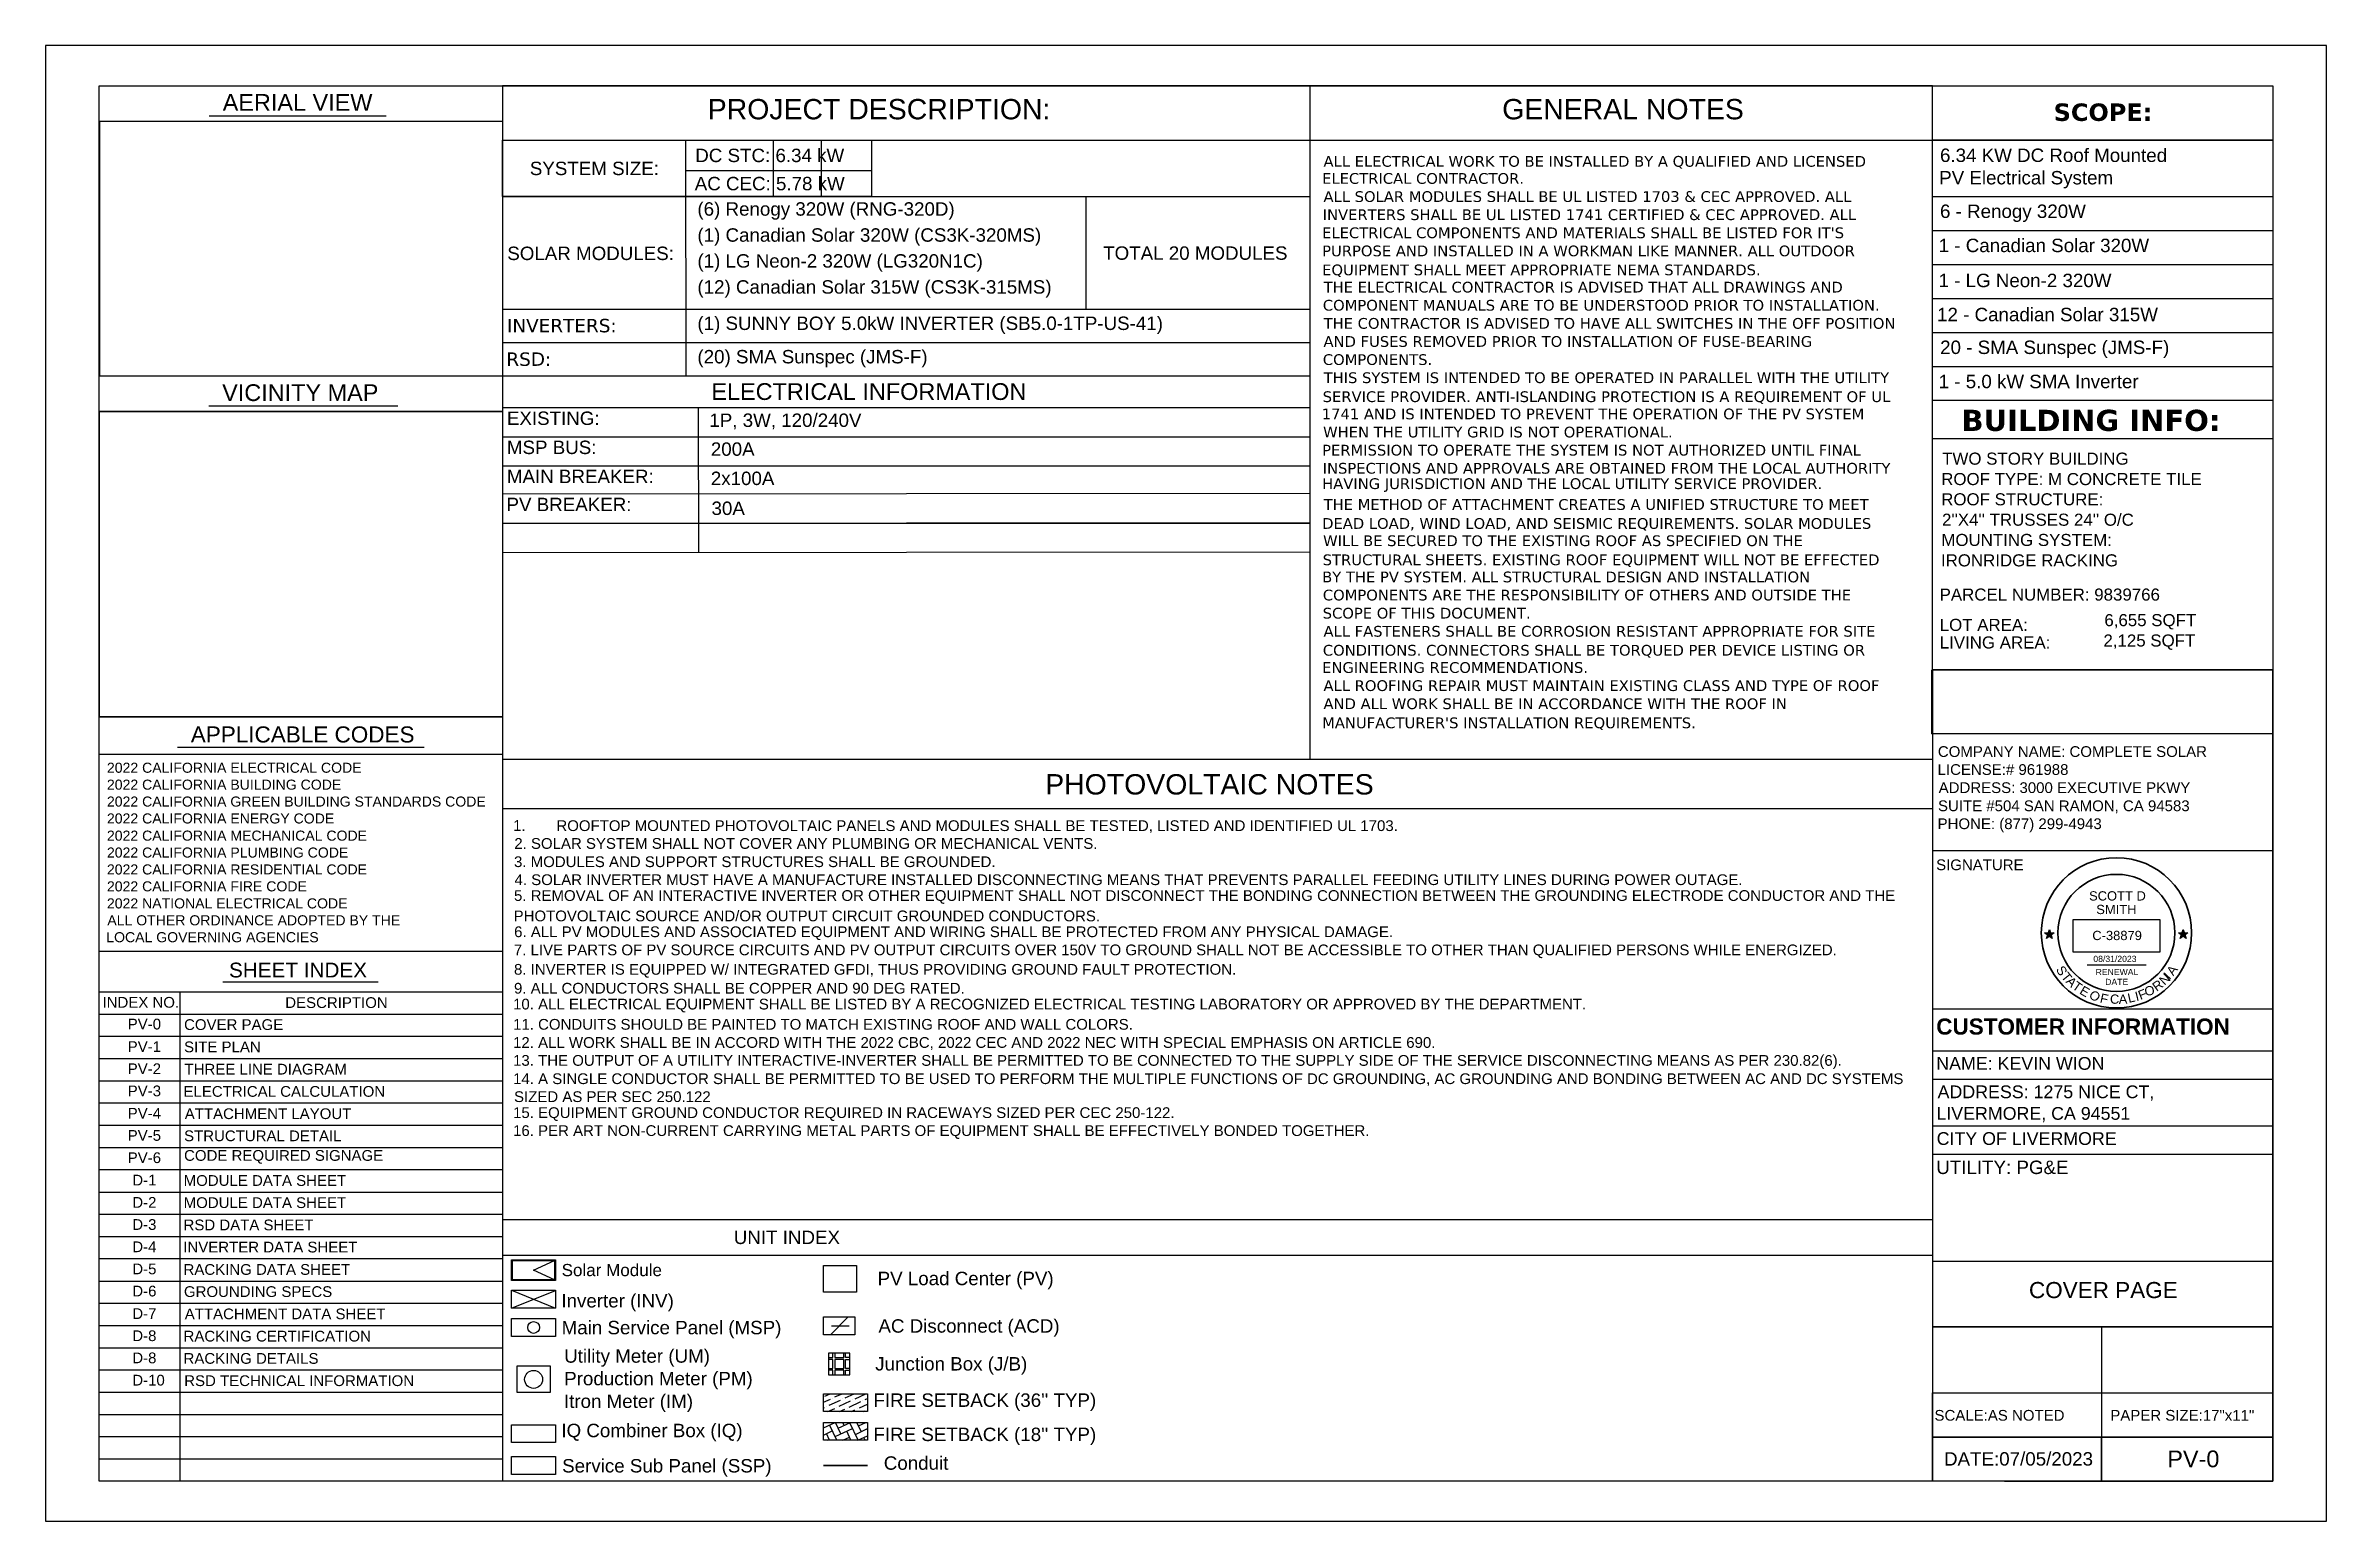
# Model space of a CAD drawing. Header units: millimetres. Extents: x 351 to 7480, y -14642 to -8468.
# Drawn here: x 383 to 2082, y -9577 to -8477 of the extents above; entities that cross this region are included whole.
import ezdxf

# ---------------------------------------------------------------- set-up
doc = ezdxf.new("R2010")
doc.units = ezdxf.units.MM
for name, color, linetype in [('PDF5_Text', 7, 'Continuous'), ('PDF_0', 7, 'Continuous'), ('PDF_PDF_Geometry', 7, 'Continuous'), ('PDF_Text', 7, 'Continuous')]:
    doc.layers.add(name, color=color, linetype=linetype)
doc.styles.add('PDF Arial', font='arial.ttf')
doc.styles.add('PDF Arial Bold', font='arialbd.ttf')
doc.styles.add('PDF Verdana', font='verdana.ttf')
doc.styles.add('PDF Verdana Bold', font='verdanab.ttf')
doc.styles.get("Standard").update_dxf_attribs({"font": 'arial.ttf'})
picture_1 = doc.add_image_def('image1.png', size_in_pixel=(45, 240))
picture_2 = doc.add_image_def('image2.png', size_in_pixel=(697, 1103))
picture_3 = doc.add_image_def('image3.png', size_in_pixel=(836, 1103))
picture_4 = doc.add_image_def('image33.png', size_in_pixel=(858, 321))

msp = doc.modelspace()

# ---------------------------------------------------------------- texts
at = {"attachment_point": 1}
for s, width, heights, insert, char_height, line_spacing_factor in [('SCOTT D\\P  SMITH', 46.347, [0], (1905.5, -9107.4), 6.9, 0.88), ('RENEWAL\\P    DATE', 31.395, [17], (1910.4, -9165.3), 4.6, 0.96)]:
    msp.add_mtext_dynamic_manual_height_columns(s, width=width, gutter_width=4.6, heights=heights, dxfattribs=dict(at, insert=insert, char_height=char_height, line_spacing_factor=line_spacing_factor))
for s, width, insert, char_height in [('C-38879', 41.59, (1907.9, -9136.9), 6.9), ('08/31/2023', 38.133, (1908.7, -9155.5), 4.6)]:
    msp.add_mtext_dynamic_manual_height_columns(s, width=width, gutter_width=4.6, heights=[0], dxfattribs=dict(at, insert=insert, char_height=char_height))
at = {"layer": 'PDF5_Text', "attachment_point": 7, "style": 'PDF Arial'}
for s, insert, char_height in [('1 - LG Neon-2 320W', (1793.3, -8657.3), 10), ('12 - Canadian Solar 315W', (1792.2, -8682.7), 10), ('PARCEL NUMBER: 9839766', (1794.1, -8890.9), 9), ('LOT AREA:', (1794.2, -8913.5), 9), ('LIVING AREA:', (1794.2, -8926.6), 9)]:
    msp.add_mtext(s, dxfattribs=dict(at, insert=insert, char_height=char_height))
at = {"layer": 'PDF_Text', "attachment_point": 7}
for s, insert, char_height, style in [('AERIAL VIEW', (514.5, -8525.7), 12.5, 'PDF Arial'), ('PROJECT DESCRIPTION:', (876, -8532.3), 15.165, 'PDF Arial'), ('GENERAL NOTES', (1468.1, -8532.3), 15.165, 'PDF Arial'), ('SCOPE:', (1879.1, -8533.5), 13, 'PDF Verdana Bold'), ('SYSTEM SIZE:', (743.4, -8573.8), 10, 'PDF Arial'), ('DC STC: 6.34 kW', (866.7, -8564.1), 10, 'PDF Arial'), ('ALL ELECTRICAL WORK TO BE INSTALLED BY A QUALIFIED AND LICENSED', (1334.9, -8568.8), 8, 'PDF Verdana'), ('6.34 KW DC Roof Mounted', (1794.4, -8564), 10, 'PDF Arial'), ('AC CEC: 5.78 kW', (866.3, -8585.1), 10, 'PDF Arial'), ('ELECTRICAL CONTRACTOR.', (1333.9, -8580.3), 8, 'PDF Verdana'), ('PV Electrical System', (1793.8, -8583.6), 10, 'PDF Arial'), ('(6) Renogy 320W (RNG-320D)', (868.3, -8606.9), 10, 'PDF Arial'), ('ALL SOLAR MODULES SHALL BE UL LISTED 1703 & CEC APPROVED. ALL', (1334.9, -8593.8), 8, 'PDF Verdana'), ('INVERTERS SHALL BE UL LISTED 1741 CERTIFIED & CEC APPROVED. ALL', (1334.3, -8607.3), 8, 'PDF Verdana'), ('6 - Renogy 320W', (1794.4, -8608.6), 10, 'PDF Arial'), ('(1) Canadian Solar 320W (CS3K-320MS)', (868.3, -8626.3), 10, 'PDF Arial'), ("ELECTRICAL COMPONENTS AND MATERIALS SHALL BE LISTED FOR IT'S", (1333.9, -8620.8), 8, 'PDF Verdana'), ('SOLAR MODULES:', (726.6, -8637.1), 10, 'PDF Arial'), ('(1) LG Neon-2 320W (LG320N1C)', (868.3, -8645.6), 10, 'PDF Arial'), ('TOTAL 20 MODULES', (1170.7, -8636.9), 10, 'PDF Arial'), ('PURPOSE AND INSTALLED IN A WORKMAN LIKE MANNER. ALL OUTDOOR', (1333.9, -8634.3), 8, 'PDF Verdana'), ('1 - Canadian Solar 320W', (1793.4, -8631.2), 10, 'PDF Arial'), ('(12) Canadian Solar 315W (CS3K-315MS)', (868.3, -8665), 10, 'PDF Arial'), ('EQUIPMENT SHALL MEET APPROPRIATE NEMA STANDARDS.', (1333.9, -8649.7), 8, 'PDF Verdana'), ('THE ELECTRICAL CONTRACTOR IS ADVISED THAT ALL DRAWINGS AND', (1335, -8661.3), 8, 'PDF Verdana'), ('COMPONENT MANUALS ARE TO BE UNDERSTOOD PRIOR TO INSTALLATION.', (1334.4, -8674.8), 8, 'PDF Verdana'), ('INVERTERS:', (726.3, -8691), 10, 'PDF Verdana'), ('(1) SUNNY BOY 5.0kW INVERTER (SB5.0-1TP-US-41)', (868.3, -8692.1), 10, 'PDF Arial'), ('THE CONTRACTOR IS ADVISED TO HAVE ALL SWITCHES IN THE OFF POSITION', (1335, -8688.3), 8, 'PDF Verdana'), ('AND FUSES REMOVED PRIOR TO INSTALLATION OF FUSE-BEARING', (1334.9, -8701.8), 8, 'PDF Verdana'), ('20 - SMA Sunspec (JMS-F)', (1794.5, -8710), 10, 'PDF Arial'), ('RSD:', (725.9, -8716), 10, 'PDF Verdana'), ('(20) SMA Sunspec (JMS-F)', (868.3, -8717), 10, 'PDF Arial'), ('COMPONENTS.', (1334.4, -8715.3), 8, 'PDF Verdana'), ('VICINITY MAP', (514.1, -8742.2), 12.5, 'PDF Arial'), ('ELECTRICAL INFORMATION', (878.7, -8741.4), 12.5, 'PDF Arial'), ('THIS SYSTEM IS INTENDED TO BE OPERATED IN PARALLEL WITH THE UTILITY', (1335, -8728.8), 8, 'PDF Verdana'), ('SERVICE PROVIDER. ANTI-ISLANDING PROTECTION IS A REQUIREMENT OF UL', (1334.3, -8744.2), 8, 'PDF Verdana'), ('1 - 5.0 kW SMA Inverter', (1793.4, -8732.6), 10, 'PDF Arial'), ('EXISTING:', (726.3, -8760), 10, 'PDF Arial'), ('1P, 3W, 120/240V', (877.2, -8763.2), 10, 'PDF Arial'), ('1741 AND IS INTENDED TO PREVENT THE OPERATION OF THE PV SYSTEM', (1333.6, -8755.8), 8, 'PDF Verdana'), ('BUILDING INFO:', (1810.4, -8764.6), 15.749, 'PDF Verdana Bold'), ('WHEN THE UTILITY GRID IS NOT OPERATIONAL.', (1334.6, -8769.3), 8, 'PDF Verdana'), ('MSP BUS:', (726.3, -8781.7), 10, 'PDF Arial'), ('200A', (878.3, -8783), 10, 'PDF Arial'), ('PERMISSION TO OPERATE THE SYSTEM IS NOT AUTHORIZED UNTIL FINAL', (1333.9, -8782.8), 8, 'PDF Verdana'), ('INSPECTIONS AND APPROVALS ARE OBTAINED FROM THE LOCAL AUTHORITY', (1334.3, -8796.3), 8, 'PDF Verdana'), ('TWO STORY BUILDING', (1796, -8789.6), 9, 'PDF Arial'), ('MAIN BREAKER:', (726.3, -8803.2), 10, 'PDF Arial'), ('2x100A', (878.3, -8804.8), 10, 'PDF Arial'), ('HAVING JURISDICTION AND THE LOCAL UTILITY SERVICE PROVIDER.', (1333.9, -8809.8), 8, 'PDF Verdana'), ('ROOF TYPE: M CONCRETE TILE', (1795.3, -8804.8), 9, 'PDF Arial'), ('PV BREAKER:', (726, -8824.1), 10, 'PDF Arial'), ('30A', (878.8, -8827.1), 10, 'PDF Arial'), ('THE METHOD OF ATTACHMENT CREATES A UNIFIED STRUCTURE TO MEET', (1335, -8823.3), 8, 'PDF Verdana'), ('ROOF STRUCTURE:', (1795.3, -8819.9), 9, 'PDF Arial'), ('DEAD LOAD, WIND LOAD, AND SEISMIC REQUIREMENTS. SOLAR MODULES', (1333.9, -8838.7), 8, 'PDF Verdana'), ("2''X4'' TRUSSES 24'' O/C", (1795.9, -8835.1), 9, 'PDF Arial'), ('WILL BE SECURED TO THE EXISTING ROOF AS SPECIFIED ON THE', (1334.6, -8850.3), 8, 'PDF Verdana'), ('STRUCTURAL SHEETS. EXISTING ROOF EQUIPMENT WILL NOT BE EFFECTED', (1334.3, -8865.8), 8, 'PDF Verdana'), ('IRONRIDGE RACKING', (1795.1, -8865.4), 9, 'PDF Arial'), ('MOUNTING SYSTEM:', (1795.4, -8850.2), 9, 'PDF Arial'), ('BY THE PV SYSTEM. ALL STRUCTURAL DESIGN AND INSTALLATION', (1333.9, -8877.3), 8, 'PDF Verdana'), ('COMPONENTS ARE THE RESPONSIBILITY OF OTHERS AND OUTSIDE THE', (1334.4, -8890.8), 8, 'PDF Verdana'), ('SCOPE OF THIS DOCUMENT.', (1334.3, -8904.3), 8, 'PDF Verdana'), ('6,655 SQFT', (1916.9, -8912.3), 9, 'PDF Arial'), ('ALL FASTENERS SHALL BE CORROSION RESISTANT APPROPRIATE FOR SITE', (1334.9, -8917.8), 8, 'PDF Verdana'), ('CONDITIONS. CONNECTORS SHALL BE TORQUED PER DEVICE LISTING OR', (1334.4, -8933.2), 8, 'PDF Verdana'), ('2,125 SQFT', (1916.2, -8927.5), 9, 'PDF Arial'), ('ENGINEERING RECOMMENDATIONS.', (1333.9, -8944.8), 8, 'PDF Verdana'), ('ALL ROOFING REPAIR MUST MAINTAIN EXISTING CLASS AND TYPE OF ROOF', (1334.9, -8958.3), 8, 'PDF Verdana'), ('AND ALL WORK SHALL BE IN ACCORDANCE WITH THE ROOF IN', (1334.9, -8971.8), 8, 'PDF Verdana'), ('APPLICABLE CODES', (490.7, -8996.7), 12, 'PDF Arial'), ("MANUFACTURER'S INSTALLATION REQUIREMENTS.", (1333.9, -8987.3), 8, 'PDF Verdana'), ('COMPANY NAME: COMPLETE SOLAR', (1792.8, -9007.4), 8, 'PDF Arial'), ('2022 CALIFORNIA ELECTRICAL CODE', (428.2, -9019.2), 7.5, 'PDF Arial'), ('2022 CALIFORNIA BUILDING CODE', (428.2, -9031.8), 7.5, 'PDF Arial'), ('PHOTOVOLTAIC NOTES', (1127.5, -9035.5), 15.165, 'PDF Arial'), ('ADDRESS: 3000 EXECUTIVE PKWY', (1793.4, -9034.3), 8, 'PDF Arial'), ('LICENSE:# 961988', (1792.6, -9020.8), 8, 'PDF Arial'), ('2022 CALIFORNIA GREEN BUILDING STANDARDS CODE', (428.2, -9044.4), 7.5, 'PDF Arial'), ('SUITE #504 SAN RAMON, CA 94583', (1792.9, -9049.2), 8, 'PDF Arial'), ('2022 CALIFORNIA ENERGY CODE', (428.2, -9057), 7.5, 'PDF Arial'), ('1.', (730.9, -9062.4), 8, 'PDF Arial'), ('ROOFTOP MOUNTED PHOTOVOLTAIC PANELS AND MODULES SHALL BE TESTED, LISTED AND IDENTIFIED UL 1703.', (763.2, -9064), 8, 'PDF Arial'), ('PHONE: (877) 299-4943', (1792.6, -9063.5), 8, 'PDF Arial'), ('2022 CALIFORNIA MECHANICAL CODE', (428.2, -9069.8), 7.5, 'PDF Arial'), ('2022 CALIFORNIA PLUMBING CODE', (428.2, -9082.4), 7.5, 'PDF Arial'), ('2. SOLAR SYSTEM SHALL NOT COVER ANY PLUMBING OR MECHANICAL VENTS.', (731.8, -9075.9), 8, 'PDF Arial'), ('2022 CALIFORNIA RESIDENTIAL CODE', (428.2, -9095), 7.5, 'PDF Arial'), ('3. MODULES AND SUPPORT STRUCTURES SHALL BE GROUNDED.', (731.6, -9089.5), 8, 'PDF Arial'), ('SIGNATURE', (1791.5, -9091.8), 8, 'PDF Arial'), ('2022 CALIFORNIA FIRE CODE', (428.2, -9107.6), 7.5, 'PDF Arial'), ('5. REMOVAL OF AN INTERACTIVE INVERTER OR OTHER EQUIPMENT SHALL NOT DISCONNECT THE BONDING CONNECTION BETWEEN THE GROUNDING ELECTRODE CONDUCTOR AND THE', (731.6, -9116.8), 7.9998, 'PDF Arial'), ('4. SOLAR INVERTER MUST HAVE A MANUFACTURE INSTALLED DISCONNECTING MEANS THAT PREVENTS PARALLEL FEEDING UTILITY LINES DURING POWER OUTAGE.', (732, -9102.9), 7.9998, 'PDF Arial'), ('ALL OTHER ORDINANCE ADOPTED BY THE', (428.5, -9132.9), 7.5, 'PDF Arial'), ('2022 NATIONAL ELECTRICAL CODE', (428.2, -9120.3), 7.5, 'PDF Arial'), ('PHOTOVOLTAIC SOURCE AND/OR OUTPUT CIRCUIT GROUNDED CONDUCTORS.', (731.3, -9129.9), 8, 'PDF Arial'), ('LOCAL GOVERNING AGENCIES', (427.7, -9145.5), 7.5, 'PDF Arial'), ('6. ALL PV MODULES AND ASSOCIATED EQUIPMENT AND WIRING SHALL BE PROTECTED FROM ANY PHYSICAL DAMAGE.', (731.7, -9143.8), 8, 'PDF Arial'), ('SHEET INDEX', (519.2, -9171.8), 11.043, 'PDF Arial'), ('7. LIVE PARTS OF PV SOURCE CIRCUITS AND PV OUTPUT CIRCUITS OVER 150V TO GROUND SHALL NOT BE ACCESSIBLE TO OTHER THAN QUALIFIED PERSONS WHILE ENERGIZED.', (731.5, -9157.3), 7.9998, 'PDF Arial'), ('8. INVERTER IS EQUIPPED W/ INTEGRATED GFDI, THUS PROVIDING GROUND FAULT PROTECTION.', (731.6, -9171.8), 8, 'PDF Arial'), ('9. ALL CONDUCTORS SHALL BE COPPER AND 90 DEG RATED.', (731.6, -9183.8), 8, 'PDF Arial'), ('INDEX NO.', (424.9, -9194.3), 8, 'PDF Arial'), ('DESCRIPTION', (561.1, -9194.5), 8, 'PDF Arial'), ('10. ALL ELECTRICAL EQUIPMENT SHALL BE LISTED BY A RECOGNIZED ELECTRICAL TESTING LABORATORY OR APPROVED BY THE DEPARTMENT.', (730.9, -9197.7), 7.9998, 'PDF Arial'), ('PV-0', (443.7, -9210.5), 8, 'PDF Arial'), ('COVER PAGE', (485.7, -9210.9), 8, 'PDF Arial'), ('11. CONDUITS SHOULD BE PAINTED TO MATCH EXISTING ROOF AND WALL COLORS.', (730.9, -9210.7), 8, 'PDF Arial'), ('CUSTOMER INFORMATION', (1791.6, -9214.4), 12, 'PDF Arial Bold'), ('PV-1', (443.7, -9227.2), 8, 'PDF Arial'), ('SITE PLAN', (485.7, -9227.5), 8, 'PDF Arial'), ('12. ALL WORK SHALL BE IN ACCORD WITH THE 2022 CBC, 2022 CEC AND 2022 NEC WITH SPECIAL EMPHASIS ON ARTICLE 690.', (730.9, -9225.6), 7.9998, 'PDF Arial'), ('13. THE OUTPUT OF A UTILITY INTERACTIVE-INVERTER SHALL BE PERMITTED TO BE CONNECTED TO THE SUPPLY SIDE OF THE SERVICE DISCONNECTING MEANS AS PER 230.82(6).', (730.9, -9239.9), 7.9998, 'PDF Arial'), ('PV-2', (443.7, -9243.7), 8, 'PDF Arial'), ('THREE LINE DIAGRAM', (486, -9244.1), 8, 'PDF Arial'), ('14. A SINGLE CONDUCTOR SHALL BE PERMITTED TO BE USED TO PERFORM THE MULTIPLE FUNCTIONS OF DC GROUNDING, AC GROUNDING AND BONDING BETWEEN AC AND DC SYSTEMS', (730.9, -9252.6), 7.9998, 'PDF Arial'), ('NAME: KEVIN WION', (1791.6, -9240.6), 9.5, 'PDF Arial'), ('PV-3', (443.7, -9260.3), 8, 'PDF Arial'), ('ELECTRICAL CALCULATION', (485.3, -9260.7), 8, 'PDF Arial'), ('SIZED AS PER SEC 250.122', (731.6, -9264.6), 8, 'PDF Arial'), ('ADDRESS: 1275 NICE CT,', (1792.6, -9263.4), 9.5, 'PDF Arial'), ('PV-4', (443.7, -9276.9), 8, 'PDF Arial'), ('ATTACHMENT LAYOUT', (486.2, -9277.3), 8, 'PDF Arial'), ('15. EQUIPMENT GROUND CONDUCTOR REQUIRED IN RACEWAYS SIZED PER CEC 250-122.', (730.9, -9278.6), 8, 'PDF Arial'), ('LIVERMORE, CA 94551', (1791.7, -9279.5), 9.5, 'PDF Arial'), ('PV-5', (443.7, -9293.5), 8, 'PDF Arial'), ('STRUCTURAL DETAIL', (485.7, -9293.8), 8, 'PDF Arial'), ('16. PER ART NON-CURRENT CARRYING METAL PARTS OF EQUIPMENT SHALL BE EFFECTIVELY BONDED TOGETHER.', (730.9, -9292), 8, 'PDF Arial'), ('CITY OF LIVERMORE', (1791.9, -9296.6), 9.5, 'PDF Arial'), ('PV-6', (443.7, -9310.1), 8, 'PDF Arial'), ('CODE REQUIRED SIGNAGE', (485.7, -9310.5), 8, 'PDF Arial'), ('UTILITY: PG&E', (1791.6, -9318.3), 10, 'PDF Arial'), ('D-1', (447.1, -9326.7), 8, 'PDF Arial'), ('MODULE DATA SHEET', (485.4, -9327.1), 8, 'PDF Arial'), ('D-2', (447.1, -9343.3), 8, 'PDF Arial'), ('MODULE DATA SHEET', (485.4, -9343.6), 8, 'PDF Arial'), ('D-3', (447.1, -9359.9), 8, 'PDF Arial'), ('RSD DATA SHEET', (485.3, -9360.2), 8, 'PDF Arial'), ('UNIT INDEX', (895.4, -9370.5), 10, 'PDF Arial'), ('D-4', (447.1, -9376.4), 8, 'PDF Arial'), ('INVERTER DATA SHEET', (485.1, -9376.7), 8, 'PDF Arial'), ('D-5', (447.1, -9393), 8, 'PDF Arial'), ('RACKING DATA SHEET', (485.3, -9393.4), 8, 'PDF Arial'), ('Solar Module', (767.1, -9394.4), 9.083, 'PDF Arial'), ('PV Load Center (PV)', (1002.6, -9404), 10, 'PDF Arial'), ('COVER PAGE', (1860.7, -9410.8), 12, 'PDF Arial'), ('D-6', (447.1, -9409.5), 8, 'PDF Arial'), ('GROUNDING SPECS', (485.6, -9409.9), 8, 'PDF Arial'), ('Inverter (INV)', (766.9, -9420.6), 10, 'PDF Arial'), ('D-7', (447.1, -9426.2), 8, 'PDF Arial'), ('ATTACHMENT DATA SHEET', (486.2, -9426.5), 8, 'PDF Arial'), ('Main Service Panel (MSP)', (767.1, -9440.6), 10, 'PDF Arial'), ('AC Disconnect (ACD)', (1003.2, -9439.4), 10, 'PDF Arial'), ('D-8', (447.1, -9442.8), 8, 'PDF Arial'), ('D-8', (447.1, -9459.3), 8, 'PDF Arial'), ('RACKING CERTIFICATION', (485.3, -9443.1), 8, 'PDF Arial'), ('Utility Meter (UM)', (769, -9461.8), 10, 'PDF Arial'), ('D-10', (447.1, -9475.9), 8, 'PDF Arial'), ('RACKING DETAILS', (485.3, -9459.7), 8, 'PDF Arial'), ('RSD TECHNICAL INFORMATION', (485.8, -9476.3), 8, 'PDF Arial'), ('Production Meter (PM)', (769, -9478.6), 10, 'PDF Arial'), ('Junction Box (J/B)', (1000.8, -9467.6), 10, 'PDF Arial'), ('Itron Meter (IM)', (768.8, -9495.5), 10, 'PDF Arial'), ("FIRE SETBACK (36'' TYP)", (999.5, -9494.7), 10, 'PDF Arial'), ('SCALE:AS NOTED           PAPER SIZE:17"x11"', (1790.3, -9502.1), 8, 'PDF Arial'), ('IQ Combiner Box (IQ)', (766.9, -9517.3), 10, 'PDF Arial'), ("FIRE SETBACK (18'' TYP)", (999.5, -9520.2), 10, 'PDF Arial'), ('Service Sub Panel (SSP)', (767.5, -9543.6), 10, 'PDF Arial'), ('Conduit', (1007.2, -9538.7), 10, 'PDF Arial'), ('DATE:07/05/2023', (1797.4, -9535.6), 10, 'PDF Arial'), ('PV-0', (1963.8, -9536.9), 12.5, 'PDF Arial')]:
    msp.add_mtext(s, dxfattribs=dict(at, insert=insert, char_height=char_height, style=style))

# ---------------------------------------------------------------- blocks, each defined once
blk = doc.blocks.new('star')
h = blk.add_hatch(color=256)
h.dxf.hatch_style = 1
h.paths.add_polyline_path([(116.5, 62.57), (116.86, 62.57), (116.68, 63.12)])
h.paths.add_polyline_path([(116.68, 62.02), (116.97, 62.23), (116.86, 62.57), (116.5, 62.57), (116.39, 62.23)])
h.paths.add_polyline_path([(116.5, 62.57), (115.92, 62.57), (116.39, 62.23)])
h.paths.add_polyline_path([(116.39, 62.23), (116.21, 61.67), (116.68, 62.02)])
h.paths.add_polyline_path([(116.68, 62.02), (117.15, 61.67), (116.97, 62.23)])
h.paths.add_polyline_path([(116.97, 62.23), (117.44, 62.57), (116.86, 62.57)])
for p, q in [((116.21, 61.67), (116.68, 63.12)), ((116.68, 63.12), (117.15, 61.67)), ((115.92, 62.57), (117.44, 62.57)), ((117.15, 61.67), (115.92, 62.57)), ((117.44, 62.57), (116.21, 61.67))]:
    blk.add_line(p, q)
blk = doc.blocks.new('a')
at = {"color": 1, "char_height": 15, "attachment_point": 1}
for s, insert, rotation in [('{\\C256;S}', (169, 149), 301.8504), ('{\\C256;T}', (176.1, 138.5), 308.5602), ('{\\C256;A}', (182.8, 131.2), 313.9392), ('{\\C256;T}', (190.6, 123.2), 324.7462), ('{\\C256;E}', (201.4, 115.5), 330.0103), ('{\\C256;O}', (299, 112.2), 12.6875), ('{\\C256;R}', (311.3, 116.8), 36.4598), ('{\\C256;N}', (322.6, 125.5), 43.0781), ('{\\C256;I}', (344.8, 127.8), 227.4846), ('{\\C256;A}', (335, 138.5), 54.6588), ('{\\C256;O}', (218.6, 109.1), 319.6464), ('{\\C256;A}', (258.4, 100.3), 1.6689), ('{\\C256;L}', (271.7, 101.5), 12.6875), ('{\\C256;I}', (283.7, 104.3), 13.6115), ('{\\C256;F}', (288.3, 105.4), 21.5682)]:
    blk.add_mtext_dynamic_manual_height_columns(s, width=30.733, gutter_width=125, heights=[0], dxfattribs=dict(at, insert=insert, rotation=rotation))
at = {"color": 1, "insert": (244.5, 100.5), "char_height": 15, "attachment_point": 1}
blk.add_mtext_dynamic_manual_height_columns('{\\C256;C}', width=30.733, gutter_width=125, heights=[0], dxfattribs=at)
blk = doc.blocks.new('1')
at = {"color": 1, "xscale": 0.1018808021228187, "yscale": 0.1018808021228187, "zscale": 0.1018808021228187}
blk.add_blockref('a', (510.97, 81.39), dxfattribs=at)
at = {"color": 1, "insert": (534.46, 91.84), "char_height": 1.528, "attachment_point": 1, "rotation": 347.3366}
blk.add_mtext_dynamic_manual_height_columns('{\\C256;F}', width=1.5282, gutter_width=12.74, heights=[0], dxfattribs=at)

# ---------------------------------------------------------------- linework, layer by layer
at = {"lineweight": 30}
msp.add_line((1904.2, -9162.2), (1948, -9162.2), dxfattribs=at)
at = {"lineweight": 35}
for radius in [56, 43.6]:
    msp.add_circle((1925.9, -9138.4), radius, dxfattribs=at)
at = {"layer": 'PDF_0', "lineweight": 25}
for points in [[(382.5, -8477.1), (382.5, -9577), (2082.4, -9577), (2082.4, -8477.1)], [(422.5, -8507.1), (723.1, -8507.1), (723.1, -8977.5), (422.5, -8977.5)], [(998, -8589.7), (723.1, -8589.7), (723.1, -8547.6), (998, -8547.6)], [(2042.4, -8547.6), (1788.9, -8547.6)], [(2042.4, -8547.6), (2042.4, -8741.6), (1788.9, -8741.6), (1788.9, -8547.6)], [(1788.9, -8990), (1788.9, -8942.4), (2042.4, -8942.4), (2042.4, -8990)], [(962.3, -9386.3), (986.8, -9386.3), (986.8, -9406.3), (962.3, -9406.3)], [(729.8, -9404.8), (762.6, -9404.8), (762.6, -9418.1), (729.8, -9418.1)], [(729.8, -9425.8), (762.6, -9425.8), (762.6, -9439.2), (729.8, -9439.2)], [(962.3, -9424.6), (985.6, -9424.6), (985.6, -9438), (962.3, -9438)], [(733.9, -9461.2), (758.5, -9461.2), (758.5, -9481.1), (733.9, -9481.1)], [(966, -9467.7), (982, -9467.7), (982, -9451.7), (966, -9451.7)], [(970.7, -9463), (977.3, -9463), (977.3, -9456.3), (970.7, -9456.3)], [(962.3, -9481.9), (995.1, -9481.9), (995.1, -9495.1), (962.3, -9495.1)], [(729.8, -9505), (762.6, -9505), (762.6, -9518.3), (729.8, -9518.3)], [(962.3, -9503.3), (995.1, -9503.3), (995.1, -9516.6), (962.3, -9516.6)], [(729.8, -9528.8), (762.6, -9528.8), (762.6, -9542.1), (729.8, -9542.1)]]:
    msp.add_lwpolyline(points, close=True, dxfattribs=at)
for points in [[(1324.8, -8507.1), (1324.8, -9009)], [(1788.9, -8942.4), (1788.9, -8507.1)], [(859.4, -8547.6), (859.6, -8723.3)], [(859.5, -8547.6), (859.5, -8589.7)], [(924.7, -8547.6), (924.7, -8589.7)], [(960.6, -8547.6), (960.6, -8589.7)], [(1788.9, -8547.6), (2042.4, -8547.6)], [(859.5, -8570.3), (998, -8570.3)], [(723.1, -8589.7), (1324.8, -8589.7)], [(1157.9, -8589.7), (1157.9, -8673.5)], [(1788.9, -8589.6), (2042.4, -8589.6)], [(1788.9, -8614.9), (2042.4, -8614.9)], [(1788.9, -8640.2), (2042.4, -8640.2)], [(1788.9, -8665.6), (2042.4, -8665.6)], [(723.2, -8673.5), (1324.8, -8673.5)], [(723.2, -8698.4), (1324.8, -8698.4)], [(1788.9, -8690.9), (2042.4, -8690.9)], [(1788.9, -8716.3), (2042.4, -8716.3)], [(723.2, -8723.3), (1324.8, -8723.3)], [(723.4, -8746.9), (1325, -8746.9)], [(868.9, -8746.9), (869, -8854.8)], [(723.4, -8768.6), (1325, -8768.6)], [(1788.9, -8769.9), (2042.4, -8769.9)], [(723.4, -8790.4), (1325, -8790.4)], [(723.2, -8811.3), (1324.9, -8810.8)], [(723.3, -8833.1), (1324.9, -8832.5)], [(723.4, -8833.1), (1325, -8833.1)], [(723.3, -8854.9), (1324.9, -8854.3)], [(1789, -9076.9), (2042.5, -9076.9)], [(422.5, -9152), (723.1, -9152)], [(729.8, -9404.8), (762.6, -9418.1)], [(729.8, -9418.1), (762.6, -9405)], [(980.7, -9424.6), (967.4, -9438)], [(968.3, -9431.3), (981.5, -9431.3)], [(974.7, -9430.7), (974.1, -9431.3)], [(966, -9455), (969.3, -9455), (969.3, -9451.7)], [(966, -9463), (969.3, -9463), (969.3, -9456.3), (966, -9456.3)], [(969.3, -9467.7), (969.3, -9464.4), (966, -9464.4)], [(970.7, -9451.7), (970.7, -9455), (977.3, -9455), (977.3, -9451.7)], [(977.3, -9467.7), (977.3, -9464.4), (970.7, -9464.4), (970.7, -9467.7)], [(982, -9455), (978.6, -9455), (978.6, -9451.7)], [(982, -9463), (978.6, -9463), (978.6, -9456.3), (982, -9456.3)], [(978.6, -9467.7), (978.6, -9464.4), (982, -9464.4)]]:
    msp.add_lwpolyline(points, dxfattribs=at)
at = {"layer": 'PDF_0', "lineweight": 0}
for points in [[(422.5, -8723.3), (723.1, -8723.3), (723.1, -8533.5), (422.5, -8533.5)], [(422.5, -8977.5), (723.1, -8977.5), (723.1, -8749.8), (422.5, -8749.8)]]:
    msp.add_lwpolyline(points, close=True, dxfattribs=at)
at = {"layer": 'PDF_0', "color": 5, "lineweight": 25}
msp.add_lwpolyline([(762.6, -9382), (762.6, -9397.6), (729.8, -9397.6), (729.8, -9382)], close=True, dxfattribs=at)
msp.add_lwpolyline([(761.9, -9396.9), (746.2, -9389.8), (761.9, -9382.7), (761.9, -9396.9), (730.6, -9396.9), (730.6, -9382.7), (761.9, -9382.7)], dxfattribs=at)
at = {"layer": 'PDF_0', "color": 251, "lineweight": 25, "true_color": 0x636466}
for points in [[(963.3, -9483.7), (967.3, -9481.9)], [(969.1, -9485.1), (969.1, -9485.1)], [(970.8, -9484.3), (976.2, -9481.9)], [(978.4, -9485), (985, -9481.9)], [(985.9, -9485.6), (993.9, -9481.9)], [(962.3, -9488.3), (967.4, -9486)], [(962.3, -9492.4), (963, -9492.1)], [(964.7, -9491.3), (964.7, -9491.3)], [(965.4, -9495.1), (970.6, -9492.8)], [(966.5, -9490.5), (974.9, -9486.6)], [(972.3, -9491.9), (972.3, -9491.9)], [(974, -9491.1), (982.5, -9487.1)], [(974.2, -9495.1), (978.1, -9493.3)], [(976.6, -9485.8), (976.6, -9485.8)], [(979.8, -9492.6), (979.8, -9492.6)], [(981.5, -9491.8), (990, -9487.8)], [(983.1, -9495.1), (985.6, -9493.9)], [(984.2, -9486.4), (984.2, -9486.4)], [(987.4, -9493.2), (987.4, -9493.2)], [(989.1, -9492.4), (995.1, -9489.6)], [(991.7, -9487), (991.7, -9487)], [(992, -9495.1), (993.2, -9494.6)], [(993.4, -9486.2), (995.1, -9485.4)], [(994.9, -9493.8), (994.9, -9493.8)]]:
    msp.add_lwpolyline(points, dxfattribs=at)
at = {"layer": 'PDF_0', "color": 132, "lineweight": 25, "true_color": 0x00c1c1}
for points in [[(962.3, -9507.3), (971, -9503.3)], [(962.5, -9507.2), (962.3, -9506.8)], [(962.3, -9512.7), (968.8, -9509.6)], [(966.8, -9516.6), (964.6, -9511.6)], [(965.2, -9516.6), (966.6, -9515.9)], [(972.2, -9516.6), (966.8, -9505.2)], [(970.9, -9513.9), (984, -9507.8)], [(975.3, -9511.9), (971.2, -9503.3)], [(973.2, -9507.6), (982.4, -9503.3)], [(977.6, -9505.5), (976.6, -9503.3)], [(976.6, -9516.6), (981.6, -9514.2)], [(977.5, -9516.6), (977.3, -9516.2)], [(982.7, -9516.6), (979.6, -9509.8)], [(988, -9516.6), (981.9, -9503.5)], [(986, -9512.2), (995.1, -9507.9)], [(990.4, -9510.1), (987.1, -9503.3)], [(987.9, -9516.6), (995.1, -9513.3)], [(988.3, -9505.8), (993.7, -9503.3)], [(992.6, -9503.8), (992.4, -9503.3)], [(993.4, -9516.6), (992.4, -9514.5)], [(995.1, -9508.9), (994.7, -9508.1)]]:
    msp.add_lwpolyline(points, dxfattribs=at)
at = {"layer": 'PDF_0', "color": 244, "lineweight": 35, "true_color": 0x991a1e}
msp.add_lwpolyline([(962.3, -9535.4), (995.1, -9535.4)], dxfattribs=at)
at = {"layer": 'PDF_0', "lineweight": 25}
for centre, radius in [((746.2, -9432.5), 4.4), ((746.2, -9471.2), 6.68)]:
    msp.add_circle(centre, radius, dxfattribs=at)
at = {"layer": 'PDF_PDF_Geometry', "lineweight": 25}
for points in [[(1788.9, -8507.1), (723.1, -8507.1), (723.1, -9547.1), (422.5, -9547.1)], [(422.5, -8507.1), (723.1, -8507.1)], [(2042.4, -8507.1), (2042.4, -9547.1), (422.5, -9547.1), (422.5, -8507.1), (2042.4, -8507.1), (2042.4, -9547.1), (1788.9, -9547.1), (1788.9, -9514.3), (2042.4, -9514.3), (1788.9, -9514.3), (1788.9, -9481.3), (2042.4, -9481.3)], [(504.5, -8529.4), (636.2, -8529.4)], [(422.5, -8533.5), (723.1, -8533.5)], [(723.1, -8547.6), (1788.9, -8547.6)], [(422.5, -8723.3), (723.1, -8723.3)], [(422.5, -8749.8), (723.1, -8749.8)], [(504.2, -8745.5), (645, -8745.5)], [(2042.4, -9025), (2042.4, -9481.3), (2042.4, -9514.3), (2042.4, -9547.1), (2042.4, -8942.4), (1788.9, -8942.4), (1788.9, -9547.1)], [(480.7, -9000), (664.6, -9000)], [(723.1, -9009), (1788.9, -9009)], [(723.1, -9045.8), (1788.9, -9045.8)], [(514.6, -9174.9), (630.3, -9174.9)], [(422.5, -9182.3), (723.1, -9182.3)], [(482.5, -9182.3), (482.5, -9203.1), (482.5, -9547.1)], [(1788.9, -9195), (2042.4, -9195)], [(422.5, -9198.9), (723.1, -9198.9)], [(422.5, -9215.4), (723.1, -9215.4)], [(1788.9, -9226.3), (2042.4, -9226.3)], [(422.5, -9232), (723.1, -9232)], [(422.5, -9248.6), (723.1, -9248.6)], [(1788.9, -9247.4), (2042.4, -9247.4)], [(422.5, -9265.2), (723.1, -9265.2)], [(422.5, -9281.8), (723.1, -9281.8)], [(1788.9, -9282.2), (2042.5, -9282.2)], [(422.5, -9298.3), (723.1, -9298.3)], [(422.5, -9314.9), (723.1, -9314.9)], [(1788.9, -9303.4), (2042.5, -9303.4)], [(422.5, -9331.6), (723.1, -9331.6)], [(422.5, -9348.1), (723.1, -9348.1)], [(422.5, -9364.7), (723.1, -9364.7)], [(723.1, -9352.1), (1788.9, -9352.1)], [(422.5, -9381.2), (723.1, -9381.2)], [(723.1, -9378.6), (1788.9, -9378.6)], [(1788.9, -9383), (2042.5, -9383)], [(422.5, -9397.9), (723.1, -9397.9)], [(422.5, -9414.4), (723.1, -9414.4)], [(422.5, -9431), (723.1, -9431)], [(1792.5, -9432.1), (2042.4, -9432.1), (1788.9, -9432.1), (2042.4, -9432.1), (1914.8, -9432.1), (1914.8, -9481.3), (2042.4, -9481.3), (2042.4, -9432.1)], [(422.5, -9447.6), (723.1, -9447.6)], [(422.5, -9464.2), (723.1, -9464.2)], [(422.5, -9480.8), (723.1, -9480.8)], [(1914.8, -9481.3), (1914.8, -9514.3), (1914.8, -9547.1)], [(422.5, -9497.3), (723.1, -9497.3)], [(422.5, -9513.9), (723.1, -9513.9)], [(422.5, -9530.5), (723.1, -9530.5)]]:
    msp.add_lwpolyline(points, dxfattribs=at)
for points in [[(723.1, -8977.5), (723.1, -9005.5), (422.5, -9005.5), (422.5, -8977.5)], [(2042.4, -9514.3), (2042.4, -9547.1), (1914.8, -9547.1), (1914.8, -9514.3)]]:
    msp.add_lwpolyline(points, close=True, dxfattribs=at)
at = {"layer": 'PDF_PDF_Geometry', "color": 251, "lineweight": 25, "true_color": 0x525252}
msp.add_lwpolyline([(1842.5, -9547.1), (2042.4, -9547.1)], dxfattribs=at)

# ---------------------------------------------------------------- block references
at = {"xscale": 4.597039828451667, "yscale": 4.597039828451667, "zscale": 4.597039828451667, "rotation": 287.9700872862333}
for p in [(1437.9, -8717.7), (1537.6, -8717.7)]:
    msp.add_blockref('star', p, dxfattribs=at)
at = {"color": 1, "xscale": 4.51217474996896, "yscale": 4.51217474996896, "zscale": 4.51217474996896}
msp.add_blockref('1', (-496.9, -9597.8), dxfattribs=at)

msp.set_redraw_order([(e.dxf.handle, doc.entitydb.next_handle()) for e in msp.query("TEXT MTEXT ATTDEF DIMENSION ARC_DIMENSION")])  # texts and dimensions are drawn at this point

# ---------------------------------------------------------------- pictures from other files: only their frames are drawn
at = {"color": 7, "true_color": 0xffffff}
image = msp.add_image(picture_4, insert=(1893.7, -9152.7), size_in_units=(64.6, 24.2), dxfattribs=dict(at, brightness=7, contrast=73))
image.dxf.flags = 15
at = {"layer": 'PDF_0', "color": 7, "lineweight": 0}
image = msp.add_image(picture_2, insert=(723, -8723.3), size_in_units=(189.9, 300.2), rotation=90, dxfattribs=at)
image.dxf.flags = 15
image = msp.add_image(picture_3, insert=(723, -8977.5), size_in_units=(227.8, 300.4), rotation=90, dxfattribs=at)
image.dxf.flags = 15
image = msp.add_image(picture_1, insert=(2042.4, -8990), size_in_units=(47.5, 254.3), rotation=90, dxfattribs=at)
image.dxf.flags = 15

doc.saveas('drawing.dxf')
